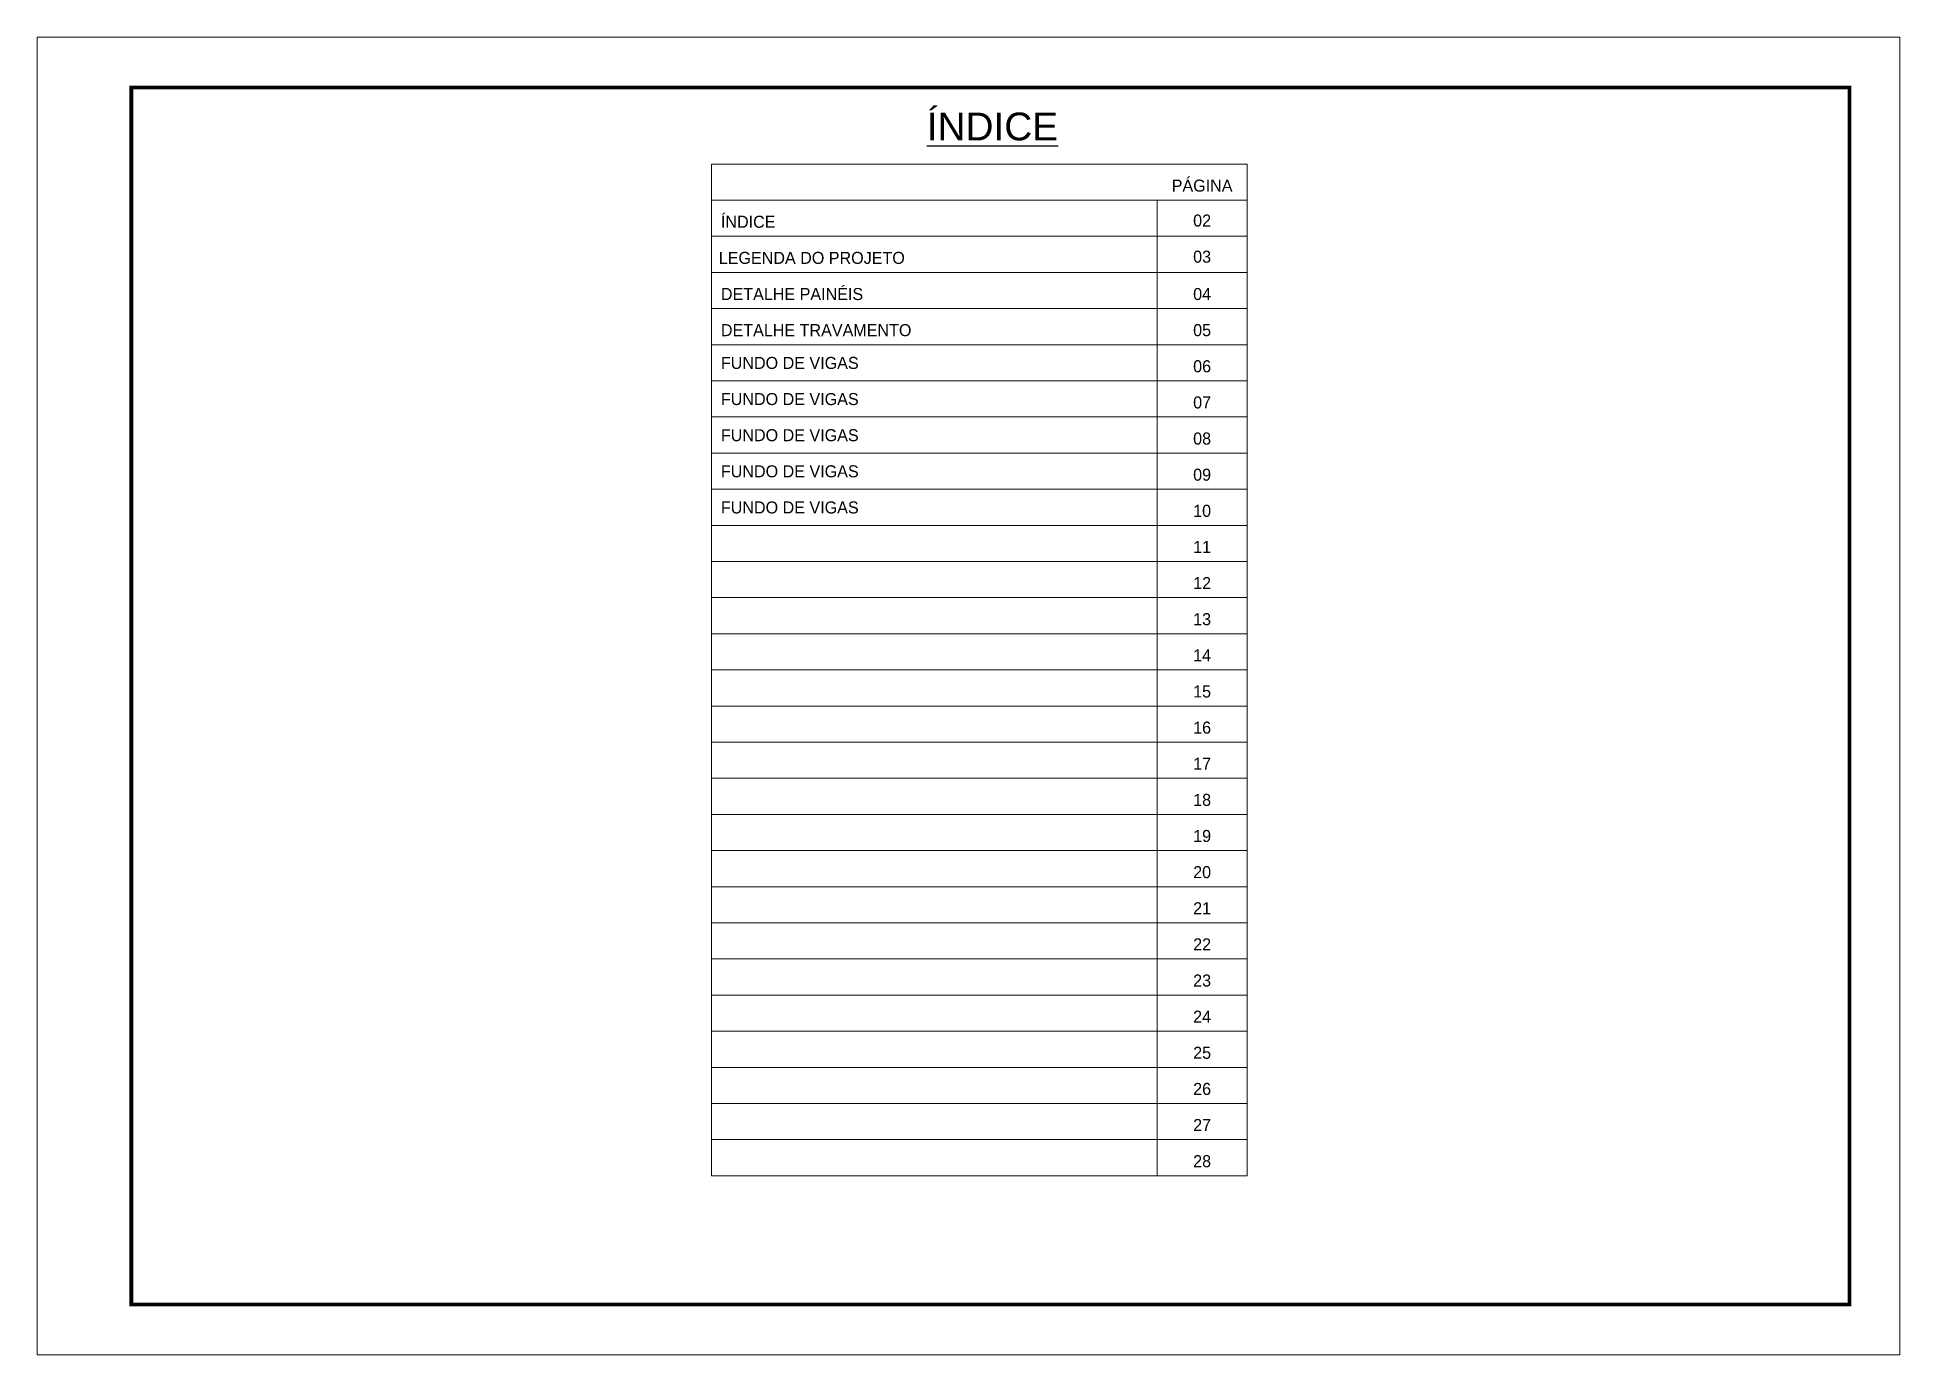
# Model space of a CAD drawing. Extents: x 2954 to 9234, y 774 to 9864.
# Drawn here: x 4539 to 6024, y 8814 to 9864 of the extents above; entities that cross this region are included whole.
import ezdxf
from ezdxf.enums import TextEntityAlignment as Align

# ---------------------------------------------------------------- set-up
doc = ezdxf.new("R2010")
doc.units = 0
doc.layers.add('CARIMBO', color=255, linetype='Continuous', lineweight=9)
doc.layers.add('Folhas', color=255, linetype='Continuous', lineweight=9)
doc.styles.add('ARIAL', font='arial.ttf')
doc.styles.add('Tecnologia', font='')
doc.styles.get('Tecnologia').set_extended_font_data('Forgotten Futurist')

msp = doc.modelspace()

# ---------------------------------------------------------------- texts
at = {"color": 0, "linetype": 'Continuous', "ltscale": 5, "style": 'ARIAL'}
msp.add_text('%%UÍNDICE', height=22.118, dxfattribs=at).set_placement((5300.44, 9782.22), align=Align.CENTER)
at = {"layer": 'CARIMBO', "style": 'Tecnologia'}
for s, p in [('PÁGINA', (5467.62, 9741.33)), ('02', (5467.62, 9713.5)), ('03', (5467.62, 9684.7)), ('04', (5467.62, 9654.94)), ('05', (5467.62, 9626.14)), ('06', (5467.62, 9597.35)), ('07', (5467.62, 9568.55)), ('08', (5467.62, 9539.76)), ('09', (5467.62, 9510.96)), ('10', (5467.62, 9482.16)), ('11', (5467.62, 9453.37)), ('12', (5467.62, 9424.57)), ('13', (5467.62, 9395.77)), ('14', (5467.62, 9366.98)), ('15', (5467.62, 9338.18)), ('16', (5467.62, 9309.39)), ('17', (5467.62, 9280.59)), ('18', (5467.62, 9251.79)), ('19', (5467.62, 9223)), ('20', (5467.62, 9194.2)), ('21', (5467.62, 9165.41)), ('22', (5467.62, 9136.61)), ('23', (5467.62, 9107.81)), ('24', (5467.62, 9079.02)), ('25', (5467.62, 9050.22)), ('26', (5467.62, 9021.42)), ('27', (5467.62, 8992.63)), ('28', (5467.62, 8963.83))]:
    msp.add_text(s, height=9.599, dxfattribs=at).set_placement(p, align=Align.CENTER)
for s, height, p in [('ÍNDICE', 9.599, (5083.95, 9712.53)), ('LEGENDA DO PROJETO', 9.5987, (5082.24, 9683.74)), ('DETALHE PAINÉIS', 9.5987, (5083.95, 9654.94)), ('DETALHE TRAVAMENTO', 9.5987, (5083.95, 9626.14)), ('FUNDO DE VIGAS', 9.5987, (5083.95, 9600.02)), ('FUNDO DE VIGAS', 9.5987, (5083.95, 9571.23)), ('FUNDO DE VIGAS', 9.5987, (5083.95, 9542.43)), ('FUNDO DE VIGAS', 9.5987, (5083.95, 9513.64)), ('FUNDO DE VIGAS', 9.5987, (5083.95, 9484.84))]:
    msp.add_text(s, height=height, dxfattribs=at).set_placement(p)

# ---------------------------------------------------------------- linework, layer by layer
at = {"layer": 'CARIMBO'}
for p, q in [((5076.45, 9763.32), (5503.53, 9763.32)), ((5076.45, 9763.32), (5503.53, 9763.32)), ((5076.45, 9763.32), (5076.45, 8957.02)), ((5503.53, 9763.32), (5503.53, 8957.02)), ((5076.45, 9734.52), (5503.53, 9734.52)), ((5076.45, 9734.52), (5503.53, 9734.52)), ((5076.45, 9734.52), (5503.53, 9734.52)), ((5431.71, 9734.52), (5431.71, 8957.02)), ((5076.45, 9705.73), (5503.53, 9705.73)), ((5076.45, 9676.93), (5503.53, 9676.93)), ((5076.45, 9648.13), (5503.53, 9648.13)), ((5076.45, 9619.34), (5503.53, 9619.34)), ((5076.45, 9590.54), (5503.53, 9590.54)), ((5076.45, 9561.75), (5503.53, 9561.75)), ((5076.45, 9532.95), (5503.53, 9532.95)), ((5076.45, 9504.15), (5503.53, 9504.15)), ((5076.45, 9475.36), (5503.53, 9475.36)), ((5076.45, 9446.56), (5503.53, 9446.56)), ((5076.45, 9417.76), (5503.53, 9417.76)), ((5076.45, 9388.97), (5503.53, 9388.97)), ((5076.45, 9360.17), (5503.53, 9360.17)), ((5076.45, 9331.38), (5503.53, 9331.38)), ((5076.45, 9302.58), (5503.53, 9302.58)), ((5076.45, 9273.78), (5503.53, 9273.78)), ((5076.45, 9244.99), (5503.53, 9244.99)), ((5076.45, 9216.19), (5503.53, 9216.19)), ((5076.45, 9187.39), (5503.53, 9187.39)), ((5076.45, 9158.6), (5503.53, 9158.6)), ((5076.45, 9129.8), (5503.53, 9129.8)), ((5076.45, 9101.01), (5503.53, 9101.01)), ((5076.45, 9072.21), (5503.53, 9072.21)), ((5076.45, 9043.41), (5503.53, 9043.41)), ((5076.45, 9014.62), (5503.53, 9014.62)), ((5076.45, 8985.82), (5503.53, 8985.82)), ((5076.45, 8957.02), (5503.53, 8957.02))]:
    msp.add_line(p, q, dxfattribs=at)
at = {"layer": 'Folhas'}
msp.add_lwpolyline([(4538.85, 8814.37), (6023.85, 8814.37), (6023.85, 9864.37), (4538.85, 9864.37)], close=True, dxfattribs=at)
at = {"layer": 'Folhas', "color": 30, "const_width": 3}
msp.add_lwpolyline([(4613.85, 8854.37), (5983.85, 8854.37), (5983.85, 9824.37), (4613.85, 9824.37)], close=True, dxfattribs=at)

msp.set_redraw_order([(e.dxf.handle, doc.entitydb.next_handle()) for e in msp.query("TEXT MTEXT ATTDEF DIMENSION ARC_DIMENSION")])  # texts and dimensions are drawn at this point

doc.saveas('drawing.dxf')
